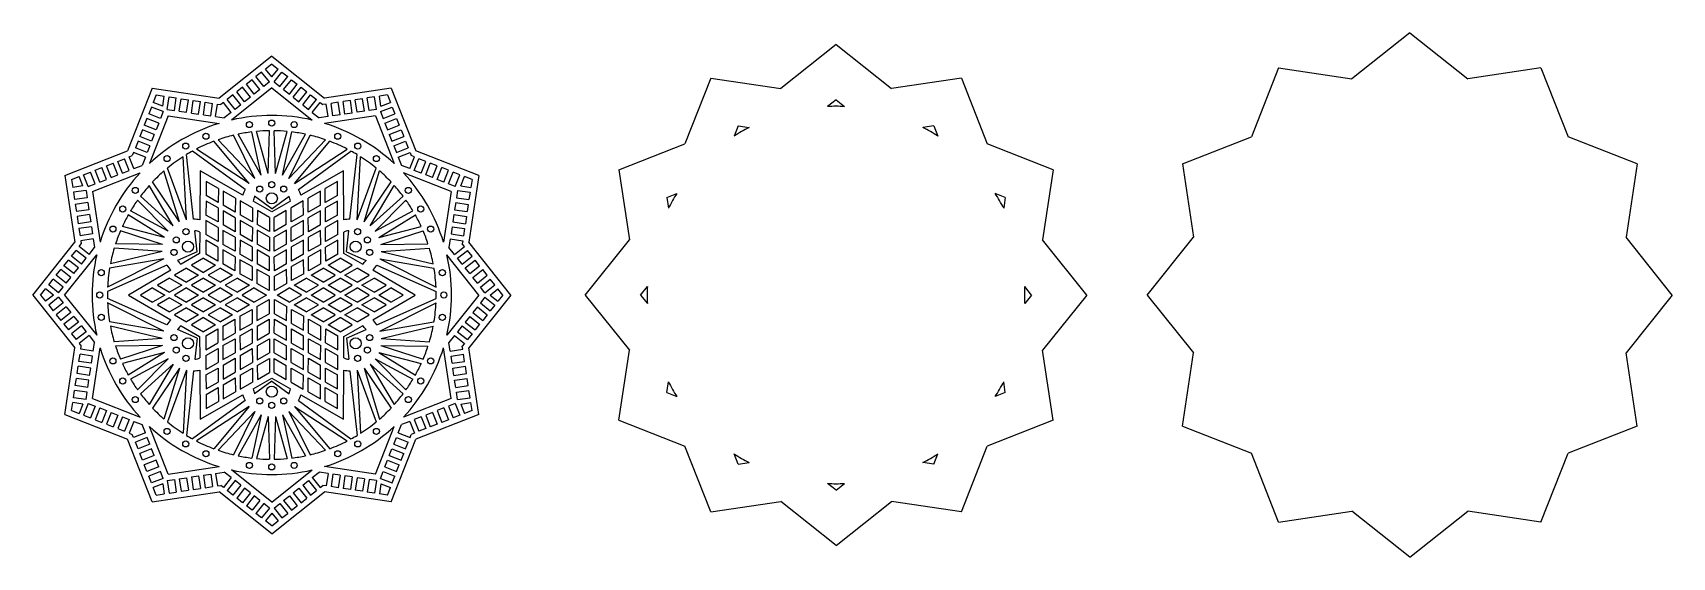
# Model space of a CAD drawing. Extents: x 188 to 724, y -185 to -14.
import ezdxf

# ---------------------------------------------------------------- set-up
doc = ezdxf.new("R2010")
doc.units = 0
doc.layers.get('0').update_dxf_attribs({"linetype": 'CONTINUOUS'})

msp = doc.modelspace()

# ---------------------------------------------------------------- linework, layer by layer
for p, q in [((638.645865, -13.59473), (619.691615, -28.697502)), ((638.645865, -13.59473), (657.600114, -28.697502)), ((266.469213, -21.266505), (249.208941, -35.019513)), ((266.469213, -21.266505), (283.729485, -35.019513)), ((451.010667, -17.430618), (432.903407, -31.858507)), ((451.010667, -17.430618), (469.117928, -31.858507)), ((263.148744, -26.469517), (261.271734, -27.965122)), ((265.728591, -29.707271), (263.148744, -26.469517)), ((266.469213, -23.823763), (264.400084, -25.472448)), ((266.469213, -28.069242), (264.400084, -25.472448)), ((266.469213, -23.823763), (268.538342, -25.472448)), ((266.469213, -28.069242), (268.538342, -25.472448)), ((267.209836, -29.707271), (269.789682, -26.469517)), ((269.789682, -26.469517), (271.666693, -27.965122)), ((595.725368, -25.095243), (586.861892, -47.651751)), ((595.725368, -25.095243), (619.691615, -28.697502)), ((681.566362, -25.095243), (657.600114, -28.697502)), ((681.566362, -25.095243), (690.429838, -47.651751)), ((227.384604, -31.739195), (219.313274, -52.279784)), ((227.384604, -31.739195), (249.208941, -35.019513)), ((266.469213, -31.6744), (253.309219, -42.160301)), ((256.892043, -31.454865), (255.015033, -32.950469)), ((259.47189, -34.692619), (256.892043, -31.454865)), ((260.020394, -28.962191), (258.143383, -30.457796)), ((260.72323, -33.695549), (258.143383, -30.457796)), ((262.60024, -32.199945), (260.020394, -28.962191)), ((263.85158, -31.202875), (261.271734, -27.965122)), ((265.728591, -29.707271), (263.85158, -31.202875)), ((266.469213, -31.6744), (279.629207, -42.160301)), ((267.209836, -29.707271), (269.086846, -31.202875)), ((269.086846, -31.202875), (271.666693, -27.965122)), ((270.338186, -32.199945), (272.918033, -28.962191)), ((272.215197, -33.695549), (274.795043, -30.457796)), ((272.918033, -28.962191), (274.795043, -30.457796)), ((273.466537, -34.692619), (276.046383, -31.454865)), ((276.046383, -31.454865), (277.923394, -32.950469)), ((305.553823, -31.739195), (283.729485, -35.019513)), ((305.553823, -31.739195), (313.625153, -52.279784)), ((410.008114, -28.417219), (401.540711, -49.965768)), ((410.008114, -28.417219), (432.903407, -31.858507)), ((492.01322, -28.417219), (469.117928, -31.858507)), ((492.01322, -28.417219), (500.480623, -49.965768)), ((228.663233, -33.953845), (227.695657, -36.416212)), ((230.785972, -37.630537), (227.695657, -36.416212)), ((228.663233, -33.953845), (231.279493, -34.347083)), ((230.785972, -37.630537), (231.279493, -34.347083)), ((232.246385, -38.678801), (232.861721, -34.584901)), ((232.861721, -34.584901), (235.235061, -34.941627)), ((234.619726, -39.035527), (235.235061, -34.941627)), ((236.201953, -39.273345), (236.817289, -35.179445)), ((236.817289, -35.179445), (239.190629, -35.536171)), ((238.575294, -39.630071), (239.190629, -35.536171)), ((240.157521, -39.867888), (240.772857, -35.773988)), ((240.772857, -35.773988), (243.146197, -36.130714)), ((242.530862, -40.224615), (243.146197, -36.130714)), ((244.113089, -40.462432), (244.728424, -36.368532)), ((244.728424, -36.368532), (247.101765, -36.725258)), ((246.486429, -40.819158), (247.101765, -36.725258)), ((248.068657, -41.056976), (248.683992, -36.963075)), ((248.683992, -36.963075), (249.773601, -37.12685)), ((250.635342, -36.440213), (249.773601, -37.12685)), ((253.215188, -39.677967), (250.635342, -36.440213)), ((253.763693, -33.947539), (251.886682, -35.443143)), ((254.466529, -38.680897), (251.886682, -35.443143)), ((256.343539, -37.185293), (253.763693, -33.947539)), ((256.343539, -37.185293), (254.466529, -38.680897)), ((257.594879, -36.188223), (255.015033, -32.950469)), ((259.47189, -34.692619), (257.594879, -36.188223)), ((262.60024, -32.199945), (260.72323, -33.695549)), ((270.338186, -32.199945), (272.215197, -33.695549)), ((273.466537, -34.692619), (275.343547, -36.188223)), ((275.343547, -36.188223), (277.923394, -32.950469)), ((276.594887, -37.185293), (279.174734, -33.947539)), ((276.594887, -37.185293), (278.471898, -38.680897)), ((278.471898, -38.680897), (281.051744, -35.443143)), ((279.174734, -33.947539), (281.051744, -35.443143)), ((279.723238, -39.677967), (282.303084, -36.440213)), ((282.303084, -36.440213), (283.164826, -37.12685)), ((284.254434, -36.963075), (283.164826, -37.12685)), ((284.86977, -41.056976), (284.254434, -36.963075)), ((288.210002, -36.368532), (285.836661, -36.725258)), ((286.451997, -40.819158), (285.836661, -36.725258)), ((288.825338, -40.462432), (288.210002, -36.368532)), ((292.16557, -35.773988), (289.792229, -36.130714)), ((290.407565, -40.224615), (289.792229, -36.130714)), ((292.780906, -39.867888), (292.16557, -35.773988)), ((296.121138, -35.179445), (293.747797, -35.536171)), ((294.363133, -39.630071), (293.747797, -35.536171)), ((296.736474, -39.273345), (296.121138, -35.179445)), ((300.076706, -34.584901), (297.703365, -34.941627)), ((298.318701, -39.035527), (297.703365, -34.941627)), ((300.692041, -38.678801), (300.076706, -34.584901)), ((304.275193, -33.953845), (301.658933, -34.347083)), ((302.152454, -37.630537), (301.658933, -34.347083)), ((302.152454, -37.630537), (305.242769, -36.416212)), ((304.275193, -33.953845), (305.242769, -36.416212)), ((451.010667, -35.510288), (448.223914, -37.730776)), ((451.010667, -35.510288), (453.797421, -37.730776)), ((225.647605, -41.628264), (224.769869, -43.862001)), ((229.500695, -43.142318), (225.647605, -41.628264)), ((227.110499, -37.90537), (226.232763, -40.139107)), ((230.085852, -41.65316), (226.232763, -40.139107)), ((232.588551, -40.752696), (226.434613, -56.41375)), ((230.963589, -39.419424), (227.110499, -37.90537)), ((230.963589, -39.419424), (230.085852, -41.65316)), ((232.246385, -38.678801), (234.619726, -39.035527)), ((232.588551, -40.752696), (249.228391, -43.253756)), ((236.201953, -39.273345), (238.575294, -39.630071)), ((240.157521, -39.867888), (242.530862, -40.224615)), ((244.113089, -40.462432), (246.486429, -40.819158)), ((248.068657, -41.056976), (250.942413, -41.488917)), ((253.215188, -39.677967), (250.942413, -41.488917)), ((279.723238, -39.677967), (281.996013, -41.488917)), ((284.86977, -41.056976), (281.996013, -41.488917)), ((300.349875, -40.752696), (283.710035, -43.253756)), ((288.825338, -40.462432), (286.451997, -40.819158)), ((292.780906, -39.867888), (290.407565, -40.224615)), ((296.736474, -39.273345), (294.363133, -39.630071)), ((300.692041, -38.678801), (298.318701, -39.035527)), ((300.349875, -40.752696), (306.503814, -56.41375)), ((301.974838, -39.419424), (305.827927, -37.90537)), ((301.974838, -39.419424), (302.852574, -41.65316)), ((302.852574, -41.65316), (306.705663, -40.139107)), ((303.437732, -43.142318), (307.290821, -41.628264)), ((305.827927, -37.90537), (306.705663, -40.139107)), ((307.290821, -41.628264), (308.168558, -43.862001)), ((224.184711, -45.351158), (223.306975, -47.584895)), ((227.160064, -49.098949), (223.306975, -47.584895)), ((228.037801, -46.865212), (224.184711, -45.351158)), ((228.622958, -45.376054), (224.769869, -43.862001)), ((228.037801, -46.865212), (227.160064, -49.098949)), ((229.500695, -43.142318), (228.622958, -45.376054)), ((260.867749, -61.329267), (253.922385, -47.152283)), ((262.972593, -60.22456), (255.449172, -46.809307)), ((262.972593, -60.22456), (259.898424, -46.070887)), ((265.280648, -59.655675), (261.481793, -45.899692)), ((265.280648, -59.655675), (265.669213, -45.673832)), ((267.657778, -59.655675), (267.269213, -45.673832)), ((267.657778, -59.655675), (271.456633, -45.899692)), ((269.965833, -60.22456), (273.040003, -46.070887)), ((269.965833, -60.22456), (277.489254, -46.809307)), ((272.070678, -61.329267), (279.016042, -47.152283)), ((303.437732, -43.142318), (304.315468, -45.376054)), ((304.315468, -45.376054), (308.168558, -43.862001)), ((304.900626, -46.865212), (308.753715, -45.351158)), ((304.900626, -46.865212), (305.778362, -49.098949)), ((305.778362, -49.098949), (309.631452, -47.584895)), ((308.753715, -45.351158), (309.631452, -47.584895)), ((419.047949, -44.074672), (417.744794, -47.391048)), ((419.047949, -44.074672), (422.571593, -44.604295)), ((482.973385, -44.074672), (479.449742, -44.604295)), ((482.973385, -44.074672), (484.27654, -47.391048)), ((564.305384, -56.515227), (586.861892, -47.651751)), ((712.986346, -56.515227), (690.429838, -47.651751)), ((198.772684, -60.351114), (219.313274, -52.279784)), ((221.258923, -52.796947), (220.855951, -53.822462)), ((225.112013, -54.311), (221.258923, -52.796947)), ((222.721817, -49.074052), (221.844081, -51.307789)), ((225.69717, -52.821843), (221.844081, -51.307789)), ((226.574907, -50.588106), (222.721817, -49.074052)), ((226.574907, -50.588106), (225.69717, -52.821843)), ((240.893002, -74.587445), (238.594841, -53.457463)), ((257.738078, -64.861936), (240.588058, -52.306679)), ((259.088441, -62.905596), (241.793891, -51.664294)), ((259.088441, -62.905596), (247.535868, -49.111679)), ((260.867749, -61.329267), (248.946387, -48.603336)), ((272.070678, -61.329267), (283.992039, -48.603336)), ((273.849985, -62.905596), (285.402558, -49.111679)), ((273.849985, -62.905596), (291.144535, -51.664294)), ((275.200349, -64.861936), (292.350369, -52.306679)), ((292.045424, -74.587445), (294.343585, -53.457463)), ((306.36352, -50.588106), (310.216609, -49.074052)), ((306.36352, -50.588106), (307.241256, -52.821843)), ((307.241256, -52.821843), (311.094346, -51.307789)), ((307.826414, -54.311), (311.679503, -52.796947)), ((310.216609, -49.074052), (311.094346, -51.307789)), ((311.679503, -52.796947), (312.082475, -53.822462)), ((334.165742, -60.351114), (313.625153, -52.279784)), ((379.992162, -58.433171), (401.540711, -49.965768)), ((522.029172, -58.433171), (500.480623, -49.965768)), ((208.661754, -58.614116), (210.89549, -57.736379)), ((210.175807, -62.467205), (208.661754, -58.614116)), ((212.409544, -61.589469), (210.89549, -57.736379)), ((212.384648, -57.151222), (214.618384, -56.273485)), ((213.898701, -61.004311), (212.384648, -57.151222)), ((216.132438, -60.126575), (214.618384, -56.273485)), ((216.107542, -55.688328), (218.341278, -54.810591)), ((217.621596, -59.541417), (216.107542, -55.688328)), ((217.621596, -59.541417), (219.855332, -58.663681)), ((219.855332, -58.663681), (218.341278, -54.810591)), ((219.830436, -54.225434), (220.855951, -53.822462)), ((221.34449, -58.078523), (219.830436, -54.225434)), ((221.34449, -58.078523), (224.049207, -57.015717)), ((225.112013, -54.311), (224.049207, -57.015717)), ((236.268786, -75.531485), (231.208488, -58.844317)), ((238.523581, -74.778724), (232.353984, -57.876944)), ((238.523581, -74.778724), (237.435602, -54.180553)), ((243.022125, -58.824175), (242.925647, -74.883477)), ((256.978127, -66.770274), (243.022125, -58.824175)), ((289.916302, -58.824175), (275.960299, -66.770274)), ((290.012779, -74.883477), (289.916302, -58.824175)), ((294.414846, -74.778724), (295.502824, -54.180553)), ((294.414846, -74.778724), (300.584442, -57.876944)), ((296.66964, -75.531485), (301.729939, -58.844317)), ((307.826414, -54.311), (308.88922, -57.015717)), ((311.593937, -58.078523), (308.88922, -57.015717)), ((311.593937, -58.078523), (313.10799, -54.225434)), ((313.10799, -54.225434), (312.082475, -53.822462)), ((313.083094, -58.663681), (314.597148, -54.810591)), ((315.316831, -59.541417), (313.083094, -58.663681)), ((316.830884, -55.688328), (314.597148, -54.810591)), ((315.316831, -59.541417), (316.830884, -55.688328)), ((316.805988, -60.126575), (318.320042, -56.273485)), ((320.553779, -57.151222), (318.320042, -56.273485)), ((319.039725, -61.004311), (320.553779, -57.151222)), ((320.528883, -61.589469), (322.042936, -57.736379)), ((324.276673, -58.614116), (322.042936, -57.736379)), ((322.762619, -62.467205), (324.276673, -58.614116)), ((379.992162, -58.433171), (383.433451, -81.328463)), ((522.029172, -58.433171), (518.587884, -81.328463)), ((564.305384, -56.515227), (567.907643, -80.481474)), ((712.986346, -56.515227), (709.384087, -80.481474)), ((198.772684, -60.351114), (202.053002, -82.175452)), ((200.987334, -61.629743), (203.449702, -60.662168)), ((200.987334, -61.629743), (201.380573, -64.246004)), ((204.664027, -63.752483), (201.380573, -64.246004)), ((204.664027, -63.752483), (203.449702, -60.662168)), ((204.938859, -60.07701), (207.172596, -59.199274)), ((206.452913, -63.930099), (204.938859, -60.07701)), ((206.452913, -63.930099), (208.68665, -63.052363)), ((208.68665, -63.052363), (207.172596, -59.199274)), ((207.786186, -65.555062), (223.447239, -59.401123)), ((210.175807, -62.467205), (212.409544, -61.589469)), ((213.898701, -61.004311), (216.132438, -60.126575)), ((234.259659, -76.80198), (226.40342, -63.57888)), ((236.268786, -75.531485), (227.46384, -62.428131)), ((245.001564, -62.252664), (244.974006, -66.839894)), ((248.988, -64.522413), (245.001564, -62.252664)), ((287.936863, -62.252664), (283.950426, -64.522413)), ((287.964421, -66.839894), (287.936863, -62.252664)), ((296.66964, -75.531485), (305.474587, -62.428131)), ((298.678767, -76.80198), (306.535006, -63.57888)), ((325.152241, -65.555062), (309.491187, -59.401123)), ((319.039725, -61.004311), (316.805988, -60.126575)), ((322.762619, -62.467205), (320.528883, -61.589469)), ((324.251777, -63.052363), (325.76583, -59.199274)), ((326.485513, -63.930099), (324.251777, -63.052363)), ((327.999567, -60.07701), (325.76583, -59.199274)), ((326.485513, -63.930099), (327.999567, -60.07701)), ((328.2744, -63.752483), (329.488725, -60.662168)), ((328.2744, -63.752483), (331.557854, -64.246004)), ((331.951092, -61.629743), (329.488725, -60.662168)), ((334.165742, -60.351114), (330.885424, -82.175452)), ((331.951092, -61.629743), (331.557854, -64.246004)), ((205.71229, -65.212895), (201.61839, -65.828231)), ((201.61839, -65.828231), (201.975116, -68.201572)), ((206.069017, -67.586236), (201.975116, -68.201572)), ((206.306834, -69.168463), (202.212934, -69.783799)), ((205.71229, -65.212895), (206.069017, -67.586236)), ((206.306834, -69.168463), (206.66356, -71.541804)), ((207.786186, -65.555062), (210.287245, -82.194902)), ((232.612963, -78.516372), (222.59936, -68.348476)), ((234.259659, -76.80198), (223.539304, -67.062835)), ((244.962982, -68.674786), (244.935424, -73.262016)), ((248.949419, -70.944535), (244.962982, -68.674786)), ((248.960442, -69.109643), (244.974006, -66.839894)), ((248.988, -64.522413), (248.960442, -69.109643)), ((250.582575, -65.430313), (250.555017, -70.017542)), ((254.569011, -67.700062), (250.582575, -65.430313)), ((254.569011, -67.700062), (254.541453, -72.287291)), ((256.163586, -68.607961), (256.136028, -73.195191)), ((260.150023, -70.87771), (256.163586, -68.607961)), ((266.469213, -72.174194), (260.401564, -68.719469)), ((266.469213, -71.253861), (260.818848, -67.117319)), ((266.469213, -71.253861), (272.119578, -67.117319)), ((272.536862, -68.719469), (266.469213, -72.174194)), ((276.77484, -68.607961), (272.788404, -70.87771)), ((276.802398, -73.195191), (276.77484, -68.607961)), ((282.355851, -65.430313), (278.369415, -67.700062)), ((278.396973, -72.287291), (278.369415, -67.700062)), ((282.38341, -70.017542), (282.355851, -65.430313)), ((283.977984, -69.109643), (283.950426, -64.522413)), ((287.964421, -66.839894), (283.977984, -69.109643)), ((287.975444, -68.674786), (283.989007, -70.944535)), ((288.003002, -73.262016), (287.975444, -68.674786)), ((298.678767, -76.80198), (309.399123, -67.062835)), ((300.325463, -78.516372), (310.339067, -68.348476)), ((325.152241, -65.555062), (322.651181, -82.194902)), ((326.631592, -69.168463), (326.274866, -71.541804)), ((326.631592, -69.168463), (330.725492, -69.783799)), ((327.226136, -65.212895), (326.86941, -67.586236)), ((326.86941, -67.586236), (330.96331, -68.201572)), ((327.226136, -65.212895), (331.320036, -65.828231)), ((331.320036, -65.828231), (330.96331, -68.201572)), ((395.649616, -67.473006), (398.965992, -66.169851)), ((395.649616, -67.473006), (396.179239, -70.996649)), ((506.371719, -67.473006), (503.055343, -66.169851)), ((506.371719, -67.473006), (505.842096, -70.996649)), ((202.212934, -69.783799), (202.56966, -72.15714)), ((206.66356, -71.541804), (202.56966, -72.15714)), ((206.901378, -73.124031), (202.807478, -73.739367)), ((202.807478, -73.739367), (203.164204, -76.112708)), ((206.901378, -73.124031), (207.258104, -75.497372)), ((231.424398, -80.575027), (219.510049, -73.247598)), ((232.612963, -78.516372), (220.310049, -71.861957)), ((248.921861, -75.531764), (244.935424, -73.262016)), ((248.949419, -70.944535), (248.921861, -75.531764)), ((250.543994, -71.852434), (250.516435, -76.439664)), ((254.53043, -74.122183), (250.543994, -71.852434)), ((254.541453, -72.287291), (250.555017, -70.017542)), ((254.53043, -74.122183), (254.502872, -78.709413)), ((256.125005, -75.030083), (256.097447, -79.617312)), ((260.111441, -77.299831), (256.125005, -75.030083)), ((260.122464, -75.46494), (256.136028, -73.195191)), ((260.150023, -70.87771), (260.122464, -75.46494)), ((261.744597, -71.785609), (261.717039, -76.372839)), ((265.731034, -74.055358), (261.744597, -71.785609)), ((265.731034, -74.055358), (265.703476, -78.642588)), ((271.193829, -71.785609), (267.207393, -74.055358)), ((267.234951, -78.642588), (267.207393, -74.055358)), ((271.221387, -76.372839), (271.193829, -71.785609)), ((272.815962, -75.46494), (272.788404, -70.87771)), ((276.802398, -73.195191), (272.815962, -75.46494)), ((276.813422, -75.030083), (272.826985, -77.299831)), ((276.84098, -79.617312), (276.813422, -75.030083)), ((282.38341, -70.017542), (278.396973, -72.287291)), ((282.394433, -71.852434), (278.407996, -74.122183)), ((278.435554, -78.709413), (278.407996, -74.122183)), ((282.421991, -76.439664), (282.394433, -71.852434)), ((284.016565, -75.531764), (283.989007, -70.944535)), ((288.003002, -73.262016), (284.016565, -75.531764)), ((300.325463, -78.516372), (312.628377, -71.861957)), ((301.514028, -80.575027), (313.428377, -73.247598)), ((326.037049, -73.124031), (325.680322, -75.497372)), ((326.037049, -73.124031), (330.130949, -73.739367)), ((326.274866, -71.541804), (330.368766, -72.15714)), ((330.130949, -73.739367), (329.774223, -76.112708)), ((330.725492, -69.783799), (330.368766, -72.15714)), ((207.258104, -75.497372), (203.164204, -76.112708)), ((207.495921, -77.079599), (203.402021, -77.694935)), ((203.402021, -77.694935), (203.758747, -80.068276)), ((207.852648, -79.45294), (203.758747, -80.068276)), ((207.495921, -77.079599), (207.852648, -79.45294)), ((230.763039, -82.858304), (216.968514, -78.443776)), ((231.424398, -80.575027), (217.61194, -76.98694)), ((242.063004, -85.344793), (241.305836, -78.383162)), ((242.901981, -78.822858), (242.860036, -85.804959)), ((244.924401, -75.096908), (244.896843, -79.684137)), ((248.88328, -81.953886), (244.896843, -79.684137)), ((248.910838, -77.366656), (244.924401, -75.096908)), ((248.910838, -77.366656), (248.88328, -81.953886)), ((250.505412, -78.274556), (250.477854, -82.861786)), ((254.491849, -80.544305), (250.505412, -78.274556)), ((254.502872, -78.709413), (250.516435, -76.439664)), ((260.083883, -81.887061), (256.097447, -79.617312)), ((260.111441, -77.299831), (260.083883, -81.887061)), ((261.706016, -78.207731), (261.678458, -82.794961)), ((265.692452, -80.47748), (261.706016, -78.207731)), ((265.703476, -78.642588), (261.717039, -76.372839)), ((271.221387, -76.372839), (267.234951, -78.642588)), ((271.232411, -78.207731), (267.245974, -80.47748)), ((271.259969, -82.794961), (271.232411, -78.207731)), ((272.854543, -81.887061), (272.826985, -77.299831)), ((276.84098, -79.617312), (272.854543, -81.887061)), ((282.421991, -76.439664), (278.435554, -78.709413)), ((282.433014, -78.274556), (278.446578, -80.544305)), ((282.460572, -82.861786), (282.433014, -78.274556)), ((288.014025, -75.096908), (284.027589, -77.366656)), ((284.055147, -81.953886), (284.027589, -77.366656)), ((288.041583, -79.684137), (284.055147, -81.953886)), ((288.041583, -79.684137), (288.014025, -75.096908)), ((290.078391, -85.804959), (290.036445, -78.822858)), ((290.875422, -85.344793), (291.63259, -78.383162)), ((301.514028, -80.575027), (315.326487, -76.98694)), ((302.175387, -82.858304), (315.969912, -78.443776)), ((325.442505, -77.079599), (325.085779, -79.45294)), ((325.085779, -79.45294), (329.179679, -80.068276)), ((325.442505, -77.079599), (329.536405, -77.694935)), ((325.680322, -75.497372), (329.774223, -76.112708)), ((329.536405, -77.694935), (329.179679, -80.068276)), ((188.299994, -99.435724), (202.053002, -82.175452)), ((200.981028, -86.730203), (202.476633, -84.853193)), ((205.714386, -87.433039), (202.476633, -84.853193)), ((203.473702, -83.601853), (204.160339, -82.740111)), ((206.711456, -86.181699), (203.473702, -83.601853)), ((208.090465, -81.035167), (203.996565, -81.650503)), ((203.996565, -81.650503), (204.160339, -82.740111)), ((206.711456, -86.181699), (208.522406, -83.908924)), ((208.090465, -81.035167), (208.522406, -83.908924)), ((230.667322, -85.233506), (213.685661, -89.194743)), ((230.667322, -85.233506), (214.917011, -84.159876)), ((230.763039, -82.858304), (215.383379, -82.666151)), ((242.063004, -85.344793), (235.655471, -88.169881)), ((244.88582, -81.519029), (244.858262, -86.106259)), ((248.872256, -83.788778), (244.88582, -81.519029)), ((248.872256, -83.788778), (248.844698, -88.376008)), ((250.466831, -84.696677), (250.439273, -89.283907)), ((254.453267, -86.966426), (250.466831, -84.696677)), ((254.464291, -85.131534), (250.477854, -82.861786)), ((254.491849, -80.544305), (254.464291, -85.131534)), ((256.086423, -81.452204), (256.058865, -86.039434)), ((260.07286, -83.721953), (256.086423, -81.452204)), ((260.07286, -83.721953), (260.045302, -88.309183)), ((261.667434, -84.629853), (261.639876, -89.217082)), ((265.653871, -86.899601), (261.667434, -84.629853)), ((265.664894, -85.06471), (261.678458, -82.794961)), ((265.692452, -80.47748), (265.664894, -85.06471)), ((267.273532, -85.06471), (267.245974, -80.47748)), ((271.259969, -82.794961), (267.273532, -85.06471)), ((271.270992, -84.629853), (267.284555, -86.899601)), ((271.29855, -89.217082), (271.270992, -84.629853)), ((276.852003, -81.452204), (272.865567, -83.721953)), ((272.893125, -88.309183), (272.865567, -83.721953)), ((276.879561, -86.039434), (276.852003, -81.452204)), ((278.474136, -85.131534), (278.446578, -80.544305)), ((282.460572, -82.861786), (278.474136, -85.131534)), ((282.471595, -84.696677), (278.485159, -86.966426)), ((282.499154, -89.283907), (282.471595, -84.696677)), ((288.052607, -81.519029), (284.06617, -83.788778)), ((284.093728, -88.376008), (284.06617, -83.788778)), ((288.080165, -86.106259), (288.052607, -81.519029)), ((290.875422, -85.344793), (297.282955, -88.169881)), ((302.175387, -82.858304), (317.555048, -82.666151)), ((302.271105, -85.233506), (318.021415, -84.159876)), ((302.271105, -85.233506), (319.252765, -89.194743)), ((324.847961, -81.035167), (324.41602, -83.908924)), ((326.22697, -86.181699), (324.41602, -83.908924)), ((324.847961, -81.035167), (328.941862, -81.650503)), ((326.22697, -86.181699), (329.464724, -83.601853)), ((327.22404, -87.433039), (330.461794, -84.853193)), ((328.941862, -81.650503), (328.778087, -82.740111)), ((329.464724, -83.601853), (328.778087, -82.740111)), ((331.957398, -86.730203), (330.461794, -84.853193)), ((344.638432, -99.435724), (330.885424, -82.175452)), ((369.005561, -99.435724), (383.433451, -81.328463)), ((533.015773, -99.435724), (518.587884, -81.328463)), ((552.804872, -99.435724), (567.907643, -80.481474)), ((724.486858, -99.435724), (709.384087, -80.481474)), ((195.995681, -92.986904), (197.491285, -91.109894)), ((200.729039, -93.68974), (197.491285, -91.109894)), ((198.488355, -89.858554), (199.983959, -87.981543)), ((201.726108, -92.4384), (198.488355, -89.858554)), ((198.70789, -99.435724), (209.193791, -86.27573)), ((203.221713, -90.56139), (199.983959, -87.981543)), ((204.218782, -89.31005), (200.981028, -86.730203)), ((201.726108, -92.4384), (203.221713, -90.56139)), ((204.218782, -89.31005), (205.714386, -87.433039)), ((232.161867, -89.710215), (212.713686, -98.28494)), ((231.142809, -87.562596), (212.76028, -96.919465)), ((231.142809, -87.562596), (213.420639, -90.670459)), ((238.577652, -90.629296), (234.618774, -92.946777)), ((242.860036, -85.804959), (236.834332, -89.332335)), ((238.577652, -90.629296), (242.536531, -92.946777)), ((244.120082, -87.384823), (240.161204, -89.702304)), ((240.161204, -89.702304), (244.120082, -92.019785)), ((244.120082, -87.384823), (248.078961, -89.702304)), ((248.078961, -89.702304), (244.120082, -92.019785)), ((248.844698, -88.376008), (244.858262, -86.106259)), ((249.662512, -90.629296), (245.703633, -92.946777)), ((249.662512, -90.629296), (253.62139, -92.946777)), ((254.425709, -91.553656), (250.439273, -89.283907)), ((254.453267, -86.966426), (254.425709, -91.553656)), ((256.047842, -87.874326), (256.020284, -92.461556)), ((260.034278, -90.144075), (256.047842, -87.874326)), ((260.045302, -88.309183), (256.058865, -86.039434)), ((260.034278, -90.144075), (260.00672, -94.731304)), ((261.628853, -91.051974), (261.601295, -95.639204)), ((265.61529, -93.321723), (261.628853, -91.051974)), ((265.626313, -91.486831), (261.639876, -89.217082)), ((265.653871, -86.899601), (265.626313, -91.486831)), ((267.312114, -91.486831), (267.284555, -86.899601)), ((271.29855, -89.217082), (267.312114, -91.486831)), ((271.309573, -91.051974), (267.323137, -93.321723)), ((271.337131, -95.639204), (271.309573, -91.051974)), ((276.879561, -86.039434), (272.893125, -88.309183)), ((276.890584, -87.874326), (272.904148, -90.144075)), ((272.931706, -94.731304), (272.904148, -90.144075)), ((276.918142, -92.461556), (276.890584, -87.874326)), ((278.512717, -91.553656), (278.485159, -86.966426)), ((282.499154, -89.283907), (278.512717, -91.553656)), ((279.317036, -92.946777), (283.275914, -90.629296)), ((287.234793, -92.946777), (283.275914, -90.629296)), ((288.080165, -86.106259), (284.093728, -88.376008)), ((284.859466, -89.702304), (288.818344, -87.384823)), ((288.818344, -92.019785), (284.859466, -89.702304)), ((292.777223, -89.702304), (288.818344, -87.384823)), ((288.818344, -92.019785), (292.777223, -89.702304)), ((296.104095, -89.332335), (290.078391, -85.804959)), ((290.401896, -92.946777), (294.360774, -90.629296)), ((298.319652, -92.946777), (294.360774, -90.629296)), ((300.77656, -89.710215), (320.224741, -98.28494)), ((301.795618, -87.562596), (319.517787, -90.670459)), ((301.795618, -87.562596), (320.178146, -96.919465)), ((334.230537, -99.435724), (323.744636, -86.27573)), ((328.719644, -89.31005), (327.22404, -87.433039)), ((328.719644, -89.31005), (331.957398, -86.730203)), ((329.716714, -90.56139), (332.954467, -87.981543)), ((331.212318, -92.4384), (329.716714, -90.56139)), ((331.212318, -92.4384), (334.450072, -89.858554)), ((332.209388, -93.68974), (335.447141, -91.109894)), ((334.450072, -89.858554), (332.954467, -87.981543)), ((336.942746, -92.986904), (335.447141, -91.109894)), ((193.503007, -96.115255), (194.998611, -94.238244)), ((196.740761, -98.695101), (193.503007, -96.115255)), ((198.236365, -96.818091), (194.998611, -94.238244)), ((199.233434, -95.566751), (195.995681, -92.986904)), ((199.233434, -95.566751), (200.729039, -93.68974)), ((233.434561, -91.322521), (219.575036, -99.435724)), ((233.035223, -93.87377), (229.076344, -96.191251)), ((229.076344, -96.191251), (233.035223, -98.508731)), ((233.035223, -93.87377), (236.994101, -96.191251)), ((236.994101, -96.191251), (233.035223, -98.508731)), ((234.618774, -92.946777), (238.577652, -95.264258)), ((242.536531, -92.946777), (238.577652, -95.264258)), ((244.120082, -93.87377), (240.161204, -96.191251)), ((240.161204, -96.191251), (244.120082, -98.508731)), ((244.120082, -93.87377), (248.078961, -96.191251)), ((248.078961, -96.191251), (244.120082, -98.508731)), ((245.703633, -92.946777), (249.662512, -95.264258)), ((253.62139, -92.946777), (249.662512, -95.264258)), ((255.204942, -93.87377), (251.246063, -96.191251)), ((251.246063, -96.191251), (255.204942, -98.508731)), ((255.204942, -93.87377), (259.16382, -96.191251)), ((259.16382, -96.191251), (255.204942, -98.508731)), ((260.00672, -94.731304), (256.020284, -92.461556)), ((265.587731, -97.908953), (261.601295, -95.639204)), ((265.61529, -93.321723), (265.587731, -97.908953)), ((267.350695, -97.908953), (267.323137, -93.321723)), ((271.337131, -95.639204), (267.350695, -97.908953)), ((276.918142, -92.461556), (272.931706, -94.731304)), ((273.774606, -96.191251), (277.733485, -93.87377)), ((277.733485, -98.508731), (273.774606, -96.191251)), ((281.692363, -96.191251), (277.733485, -93.87377)), ((277.733485, -98.508731), (281.692363, -96.191251)), ((283.275914, -95.264258), (279.317036, -92.946777)), ((283.275914, -95.264258), (287.234793, -92.946777)), ((284.859466, -96.191251), (288.818344, -93.87377)), ((288.818344, -98.508731), (284.859466, -96.191251)), ((292.777223, -96.191251), (288.818344, -93.87377)), ((288.818344, -98.508731), (292.777223, -96.191251)), ((294.360774, -95.264258), (290.401896, -92.946777)), ((294.360774, -95.264258), (298.319652, -92.946777)), ((295.944325, -96.191251), (299.903204, -93.87377)), ((299.903204, -98.508731), (295.944325, -96.191251)), ((313.36339, -99.435724), (299.503865, -91.322521)), ((303.862082, -96.191251), (299.903204, -93.87377)), ((299.903204, -98.508731), (303.862082, -96.191251)), ((333.704992, -95.566751), (332.209388, -93.68974)), ((333.704992, -95.566751), (336.942746, -92.986904)), ((334.702062, -96.818091), (337.939815, -94.238244)), ((336.197666, -98.695101), (339.43542, -96.115255)), ((339.43542, -96.115255), (337.939815, -94.238244)), ((188.299994, -99.435724), (202.053002, -116.695996)), ((190.857253, -99.435724), (192.505937, -97.366595)), ((190.857253, -99.435724), (192.505937, -101.504853)), ((195.102731, -99.435724), (192.505937, -97.366595)), ((195.102731, -99.435724), (192.505937, -101.504853)), ((196.740761, -100.176346), (193.503007, -102.756193)), ((196.740761, -98.695101), (198.236365, -96.818091)), ((196.740761, -100.176346), (198.236365, -102.053357)), ((198.70789, -99.435724), (209.193791, -112.595718)), ((232.161867, -109.161232), (212.713686, -100.586508)), ((219.575036, -99.435724), (233.434561, -107.548927)), ((227.492793, -97.118243), (223.533914, -99.435724)), ((223.533914, -99.435724), (227.492793, -101.753205)), ((227.492793, -97.118243), (231.451671, -99.435724)), ((231.451671, -99.435724), (227.492793, -101.753205)), ((233.035223, -100.362716), (229.076344, -102.680197)), ((233.035223, -100.362716), (236.994101, -102.680197)), ((238.577652, -97.118243), (234.618774, -99.435724)), ((234.618774, -99.435724), (238.577652, -101.753205)), ((238.577652, -97.118243), (242.536531, -99.435724)), ((242.536531, -99.435724), (238.577652, -101.753205)), ((244.120082, -100.362716), (240.161204, -102.680197)), ((244.120082, -100.362716), (248.078961, -102.680197)), ((249.662512, -97.118243), (245.703633, -99.435724)), ((245.703633, -99.435724), (249.662512, -101.753205)), ((249.662512, -97.118243), (253.62139, -99.435724)), ((253.62139, -99.435724), (249.662512, -101.753205)), ((255.204942, -100.362716), (251.246063, -102.680197)), ((255.204942, -100.362716), (259.16382, -102.680197)), ((260.747371, -97.118243), (256.788493, -99.435724)), ((256.788493, -99.435724), (260.747371, -101.753205)), ((260.747371, -97.118243), (264.70625, -99.435724)), ((264.70625, -99.435724), (260.747371, -101.753205)), ((261.601295, -103.232244), (265.587731, -100.962495)), ((265.587731, -100.962495), (265.61529, -105.549725)), ((267.323137, -105.549725), (267.350695, -100.962495)), ((267.350695, -100.962495), (271.337131, -103.232244)), ((268.232177, -99.435724), (272.191055, -97.118243)), ((272.191055, -101.753205), (268.232177, -99.435724)), ((276.149933, -99.435724), (272.191055, -97.118243)), ((272.191055, -101.753205), (276.149933, -99.435724)), ((273.774606, -102.680197), (277.733485, -100.362716)), ((281.692363, -102.680197), (277.733485, -100.362716)), ((279.317036, -99.435724), (283.275914, -97.118243)), ((283.275914, -101.753205), (279.317036, -99.435724)), ((287.234793, -99.435724), (283.275914, -97.118243)), ((283.275914, -101.753205), (287.234793, -99.435724)), ((284.859466, -102.680197), (288.818344, -100.362716)), ((292.777223, -102.680197), (288.818344, -100.362716)), ((290.401896, -99.435724), (294.360774, -97.118243)), ((294.360774, -101.753205), (290.401896, -99.435724)), ((298.319652, -99.435724), (294.360774, -97.118243)), ((294.360774, -101.753205), (298.319652, -99.435724)), ((295.944325, -102.680197), (299.903204, -100.362716)), ((299.503865, -107.548927), (313.36339, -99.435724)), ((303.862082, -102.680197), (299.903204, -100.362716)), ((300.77656, -109.161232), (320.224741, -100.586508)), ((301.486755, -99.435724), (305.445633, -97.118243)), ((305.445633, -101.753205), (301.486755, -99.435724)), ((309.404512, -99.435724), (305.445633, -97.118243)), ((305.445633, -101.753205), (309.404512, -99.435724)), ((334.230537, -99.435724), (323.744636, -112.595718)), ((344.638432, -99.435724), (330.885424, -116.695996)), ((336.197666, -98.695101), (334.702062, -96.818091)), ((336.197666, -100.176346), (334.702062, -102.053357)), ((336.197666, -100.176346), (339.43542, -102.756193)), ((337.835695, -99.435724), (340.432489, -97.366595)), ((337.835695, -99.435724), (340.432489, -101.504853)), ((342.081174, -99.435724), (340.432489, -97.366595)), ((342.081174, -99.435724), (340.432489, -101.504853)), ((369.005561, -99.435724), (383.433451, -117.542984)), ((387.085231, -99.435724), (389.30572, -96.648971)), ((387.085231, -99.435724), (389.30572, -102.222477)), ((514.936104, -99.435724), (512.715615, -96.648971)), ((514.936104, -99.435724), (512.715615, -102.222477)), ((533.015773, -99.435724), (518.587884, -117.542984)), ((552.804872, -99.435724), (567.907643, -118.389973)), ((724.486858, -99.435724), (709.384087, -118.389973)), ((193.503007, -102.756193), (194.998611, -104.633203)), ((198.236365, -102.053357), (194.998611, -104.633203)), ((199.233434, -103.304697), (195.995681, -105.884543)), ((195.995681, -105.884543), (197.491285, -107.761554)), ((200.729039, -105.181707), (197.491285, -107.761554)), ((201.726108, -106.433047), (198.488355, -109.012894)), ((199.233434, -103.304697), (200.729039, -105.181707)), ((201.726108, -106.433047), (203.221713, -108.310058)), ((231.142809, -111.308852), (212.76028, -101.951983)), ((229.076344, -102.680197), (233.035223, -104.997678)), ((236.994101, -102.680197), (233.035223, -104.997678)), ((238.577652, -103.607189), (234.618774, -105.92467)), ((234.618774, -105.92467), (238.577652, -108.242151)), ((238.577652, -103.607189), (242.536531, -105.92467)), ((242.536531, -105.92467), (238.577652, -108.242151)), ((240.161204, -102.680197), (244.120082, -104.997678)), ((244.120082, -106.851663), (240.161204, -109.169143)), ((248.078961, -102.680197), (244.120082, -104.997678)), ((244.120082, -106.851663), (248.078961, -109.169143)), ((249.662512, -103.607189), (245.703633, -105.92467)), ((245.703633, -105.92467), (249.662512, -108.242151)), ((249.662512, -103.607189), (253.62139, -105.92467)), ((253.62139, -105.92467), (249.662512, -108.242151)), ((251.246063, -102.680197), (255.204942, -104.997678)), ((259.16382, -102.680197), (255.204942, -104.997678)), ((256.020284, -106.409892), (260.00672, -104.140143)), ((256.020284, -106.409892), (256.047842, -110.997122)), ((260.00672, -104.140143), (260.034278, -108.727373)), ((261.601295, -103.232244), (261.628853, -107.819473)), ((261.628853, -107.819473), (265.61529, -105.549725)), ((267.323137, -105.549725), (271.309573, -107.819473)), ((271.309573, -107.819473), (271.337131, -103.232244)), ((272.904148, -108.727373), (272.931706, -104.140143)), ((272.931706, -104.140143), (276.918142, -106.409892)), ((277.733485, -104.997678), (273.774606, -102.680197)), ((276.890584, -110.997122), (276.918142, -106.409892)), ((277.733485, -104.997678), (281.692363, -102.680197)), ((279.317036, -105.92467), (283.275914, -103.607189)), ((283.275914, -108.242151), (279.317036, -105.92467)), ((287.234793, -105.92467), (283.275914, -103.607189)), ((283.275914, -108.242151), (287.234793, -105.92467)), ((288.818344, -104.997678), (284.859466, -102.680197)), ((284.859466, -109.169143), (288.818344, -106.851663)), ((288.818344, -104.997678), (292.777223, -102.680197)), ((292.777223, -109.169143), (288.818344, -106.851663)), ((290.401896, -105.92467), (294.360774, -103.607189)), ((294.360774, -108.242151), (290.401896, -105.92467)), ((298.319652, -105.92467), (294.360774, -103.607189)), ((294.360774, -108.242151), (298.319652, -105.92467)), ((299.903204, -104.997678), (295.944325, -102.680197)), ((299.903204, -104.997678), (303.862082, -102.680197)), ((301.795618, -111.308852), (320.178146, -101.951983)), ((331.212318, -106.433047), (329.716714, -108.310058)), ((331.212318, -106.433047), (334.450072, -109.012894)), ((333.704992, -103.304697), (332.209388, -105.181707)), ((332.209388, -105.181707), (335.447141, -107.761554)), ((333.704992, -103.304697), (336.942746, -105.884543)), ((334.702062, -102.053357), (337.939815, -104.633203)), ((336.942746, -105.884543), (335.447141, -107.761554)), ((339.43542, -102.756193), (337.939815, -104.633203)), ((198.488355, -109.012894), (199.983959, -110.889904)), ((203.221713, -108.310058), (199.983959, -110.889904)), ((204.218782, -109.561398), (200.981028, -112.141244)), ((200.981028, -112.141244), (202.476633, -114.018255)), ((205.714386, -111.438408), (202.476633, -114.018255)), ((204.218782, -109.561398), (205.714386, -111.438408)), ((231.142809, -111.308852), (213.420639, -108.200989)), ((230.667322, -113.637942), (213.685661, -109.676705)), ((242.063004, -113.526655), (235.655471, -110.701567)), ((236.834332, -109.539113), (242.860036, -113.066489)), ((240.161204, -109.169143), (244.120082, -111.486624)), ((248.078961, -109.169143), (244.120082, -111.486624)), ((244.858262, -112.765189), (248.844698, -110.49544)), ((248.844698, -110.49544), (248.872256, -115.08267)), ((250.439273, -109.58754), (254.425709, -107.317792)), ((250.439273, -109.58754), (250.466831, -114.17477)), ((250.466831, -114.17477), (254.453267, -111.905021)), ((254.425709, -107.317792), (254.453267, -111.905021)), ((256.047842, -110.997122), (260.034278, -108.727373)), ((256.058865, -112.832014), (260.045302, -110.562265)), ((260.045302, -110.562265), (260.07286, -115.149495)), ((261.639876, -109.654365), (265.626313, -107.384616)), ((261.639876, -109.654365), (261.667434, -114.241595)), ((261.667434, -114.241595), (265.653871, -111.971846)), ((265.626313, -107.384616), (265.653871, -111.971846)), ((267.284555, -111.971846), (267.312114, -107.384616)), ((267.284555, -111.971846), (271.270992, -114.241595)), ((267.312114, -107.384616), (271.29855, -109.654365)), ((271.270992, -114.241595), (271.29855, -109.654365)), ((272.865567, -115.149495), (272.893125, -110.562265)), ((272.893125, -110.562265), (276.879561, -112.832014)), ((272.904148, -108.727373), (276.890584, -110.997122)), ((278.485159, -111.905021), (278.512717, -107.317792)), ((278.485159, -111.905021), (282.471595, -114.17477)), ((278.512717, -107.317792), (282.499154, -109.58754)), ((282.471595, -114.17477), (282.499154, -109.58754)), ((284.06617, -115.08267), (284.093728, -110.49544)), ((284.093728, -110.49544), (288.080165, -112.765189)), ((288.818344, -111.486624), (284.859466, -109.169143)), ((288.818344, -111.486624), (292.777223, -109.169143)), ((290.078391, -113.066489), (296.104095, -109.539113)), ((290.875422, -113.526655), (297.282955, -110.701567)), ((301.795618, -111.308852), (319.517787, -108.200989)), ((302.271105, -113.637942), (319.252765, -109.676705)), ((328.719644, -109.561398), (327.22404, -111.438408)), ((327.22404, -111.438408), (330.461794, -114.018255)), ((328.719644, -109.561398), (331.957398, -112.141244)), ((329.716714, -108.310058), (332.954467, -110.889904)), ((331.957398, -112.141244), (330.461794, -114.018255)), ((334.450072, -109.012894), (332.954467, -110.889904)), ((198.772684, -138.520333), (202.053002, -116.695996)), ((206.711456, -112.689748), (203.473702, -115.269595)), ((203.473702, -115.269595), (204.160339, -116.131336)), ((203.996565, -117.220945), (204.160339, -116.131336)), ((208.090465, -117.83628), (203.996565, -117.220945)), ((206.711456, -112.689748), (208.522406, -114.962524)), ((207.786186, -133.316386), (210.287245, -116.676546)), ((208.090465, -117.83628), (208.522406, -114.962524)), ((230.667322, -113.637942), (214.917011, -114.711572)), ((230.763039, -116.013144), (215.383379, -116.205296)), ((230.763039, -116.013144), (216.968514, -120.427672)), ((242.063004, -113.526655), (241.305836, -120.488285)), ((242.860036, -113.066489), (242.901981, -120.048589)), ((244.858262, -112.765189), (244.88582, -117.352418)), ((244.88582, -117.352418), (248.872256, -115.08267)), ((244.896843, -119.18731), (248.88328, -116.917562)), ((248.88328, -116.917562), (248.910838, -121.504791)), ((250.477854, -116.009662), (254.464291, -113.739913)), ((250.477854, -116.009662), (250.505412, -120.596892)), ((254.464291, -113.739913), (254.491849, -118.327143)), ((256.058865, -112.832014), (256.086423, -117.419243)), ((256.086423, -117.419243), (260.07286, -115.149495)), ((256.097447, -119.254135), (260.083883, -116.984386)), ((260.083883, -116.984386), (260.111441, -121.571616)), ((261.678458, -116.076487), (265.664894, -113.806738)), ((261.678458, -116.076487), (261.706016, -120.663717)), ((265.664894, -113.806738), (265.692452, -118.393968)), ((267.245974, -118.393968), (267.273532, -113.806738)), ((267.273532, -113.806738), (271.259969, -116.076487)), ((271.232411, -120.663717), (271.259969, -116.076487)), ((272.826985, -121.571616), (272.854543, -116.984386)), ((272.854543, -116.984386), (276.84098, -119.254135)), ((272.865567, -115.149495), (276.852003, -117.419243)), ((276.852003, -117.419243), (276.879561, -112.832014)), ((278.446578, -118.327143), (278.474136, -113.739913)), ((278.474136, -113.739913), (282.460572, -116.009662)), ((282.433014, -120.596892), (282.460572, -116.009662)), ((284.027589, -121.504791), (284.055147, -116.917562)), ((284.055147, -116.917562), (288.041583, -119.18731)), ((284.06617, -115.08267), (288.052607, -117.352418)), ((288.052607, -117.352418), (288.080165, -112.765189)), ((290.036445, -120.048589), (290.078391, -113.066489)), ((290.875422, -113.526655), (291.63259, -120.488285)), ((302.175387, -116.013144), (317.555048, -116.205296)), ((302.175387, -116.013144), (315.969912, -120.427672)), ((302.271105, -113.637942), (318.021415, -114.711572)), ((325.152241, -133.316386), (322.651181, -116.676546)), ((326.22697, -112.689748), (324.41602, -114.962524)), ((324.847961, -117.83628), (324.41602, -114.962524)), ((324.847961, -117.83628), (328.941862, -117.220945)), ((326.22697, -112.689748), (329.464724, -115.269595)), ((329.464724, -115.269595), (328.778087, -116.131336)), ((328.941862, -117.220945), (328.778087, -116.131336)), ((334.165742, -138.520333), (330.885424, -116.695996)), ((379.992162, -140.438277), (383.433451, -117.542984)), ((522.029172, -140.438277), (518.587884, -117.542984)), ((202.807478, -125.13208), (203.164204, -122.75874)), ((207.258104, -123.374075), (203.164204, -122.75874)), ((203.402021, -121.176513), (203.758747, -118.803172)), ((207.495921, -121.791848), (203.402021, -121.176513)), ((207.852648, -119.418507), (203.758747, -118.803172)), ((207.495921, -121.791848), (207.852648, -119.418507)), ((231.424398, -118.29642), (217.61194, -121.884507)), ((231.424398, -118.29642), (219.510049, -125.62385)), ((232.612963, -120.355076), (220.310049, -127.00949)), ((232.612963, -120.355076), (222.59936, -130.522972)), ((234.259659, -122.069468), (223.539304, -131.808613)), ((234.259659, -122.069468), (226.40342, -135.292568)), ((244.896843, -119.18731), (244.924401, -123.77454)), ((244.924401, -123.77454), (248.910838, -121.504791)), ((250.505412, -120.596892), (254.491849, -118.327143)), ((250.516435, -122.431784), (254.502872, -120.162035)), ((250.516435, -122.431784), (250.543994, -127.019013)), ((254.502872, -120.162035), (254.53043, -124.749264)), ((256.097447, -119.254135), (256.125005, -123.841365)), ((256.125005, -123.841365), (260.111441, -121.571616)), ((261.706016, -120.663717), (265.692452, -118.393968)), ((261.717039, -122.498608), (265.703476, -120.22886)), ((261.717039, -122.498608), (261.744597, -127.085838)), ((265.703476, -120.22886), (265.731034, -124.816089)), ((267.207393, -124.816089), (267.234951, -120.22886)), ((267.234951, -120.22886), (271.221387, -122.498608)), ((267.245974, -118.393968), (271.232411, -120.663717)), ((271.193829, -127.085838), (271.221387, -122.498608)), ((272.826985, -121.571616), (276.813422, -123.841365)), ((276.813422, -123.841365), (276.84098, -119.254135)), ((278.407996, -124.749264), (278.435554, -120.162035)), ((278.435554, -120.162035), (282.421991, -122.431784)), ((278.446578, -118.327143), (282.433014, -120.596892)), ((282.394433, -127.019013), (282.421991, -122.431784)), ((284.027589, -121.504791), (288.014025, -123.77454)), ((288.014025, -123.77454), (288.041583, -119.18731)), ((298.678767, -122.069468), (309.399123, -131.808613)), ((298.678767, -122.069468), (306.535006, -135.292568)), ((300.325463, -120.355076), (310.339067, -130.522972)), ((300.325463, -120.355076), (312.628377, -127.00949)), ((301.514028, -118.29642), (313.428377, -125.62385)), ((301.514028, -118.29642), (315.326487, -121.884507)), ((325.085779, -119.418507), (329.179679, -118.803172)), ((325.442505, -121.791848), (325.085779, -119.418507)), ((325.442505, -121.791848), (329.536405, -121.176513)), ((325.680322, -123.374075), (329.774223, -122.75874)), ((329.536405, -121.176513), (329.179679, -118.803172)), ((330.130949, -125.13208), (329.774223, -122.75874)), ((564.305384, -142.356221), (567.907643, -118.389973)), ((712.986346, -142.356221), (709.384087, -118.389973)), ((202.212934, -129.087648), (202.56966, -126.714308)), ((206.66356, -127.329643), (202.56966, -126.714308)), ((206.901378, -125.747416), (202.807478, -125.13208)), ((206.306834, -129.702984), (206.66356, -127.329643)), ((206.901378, -125.747416), (207.258104, -123.374075)), ((236.268786, -123.339962), (227.46384, -136.443316)), ((236.268786, -123.339962), (231.208488, -140.02713)), ((238.523581, -124.092724), (232.353984, -140.994504)), ((238.523581, -124.092724), (237.435602, -144.690895)), ((240.893002, -124.284003), (238.594841, -145.413984)), ((242.925647, -123.98797), (243.022125, -140.047272)), ((244.935424, -125.609432), (248.921861, -123.339683)), ((244.935424, -125.609432), (244.962982, -130.196662)), ((244.962982, -130.196662), (248.949419, -127.926913)), ((248.921861, -123.339683), (248.949419, -127.926913)), ((250.543994, -127.019013), (254.53043, -124.749264)), ((250.555017, -128.853905), (254.541453, -126.584156)), ((254.541453, -126.584156), (254.569011, -131.171386)), ((256.136028, -125.676257), (260.122464, -123.406508)), ((256.136028, -125.676257), (256.163586, -130.263486)), ((256.163586, -130.263486), (260.150023, -127.993738)), ((260.122464, -123.406508), (260.150023, -127.993738)), ((260.401564, -130.151978), (266.469213, -126.697254)), ((266.469213, -127.617586), (260.818848, -131.754128)), ((261.744597, -127.085838), (265.731034, -124.816089)), ((266.469213, -126.697254), (272.536862, -130.151978)), ((266.469213, -127.617586), (272.119578, -131.754128)), ((267.207393, -124.816089), (271.193829, -127.085838)), ((272.788404, -127.993738), (272.815962, -123.406508)), ((272.788404, -127.993738), (276.77484, -130.263486)), ((272.815962, -123.406508), (276.802398, -125.676257)), ((276.77484, -130.263486), (276.802398, -125.676257)), ((278.369415, -131.171386), (278.396973, -126.584156)), ((278.396973, -126.584156), (282.38341, -128.853905)), ((278.407996, -124.749264), (282.394433, -127.019013)), ((283.989007, -127.926913), (284.016565, -123.339683)), ((283.989007, -127.926913), (287.975444, -130.196662)), ((284.016565, -123.339683), (288.003002, -125.609432)), ((287.975444, -130.196662), (288.003002, -125.609432)), ((289.916302, -140.047272), (290.012779, -123.98797)), ((292.045424, -124.284003), (294.343585, -145.413984)), ((294.414846, -124.092724), (300.584442, -140.994504)), ((294.414846, -124.092724), (295.502824, -144.690895)), ((296.66964, -123.339962), (301.729939, -140.02713)), ((296.66964, -123.339962), (305.474587, -136.443316)), ((326.037049, -125.747416), (325.680322, -123.374075)), ((326.037049, -125.747416), (330.130949, -125.13208)), ((326.274866, -127.329643), (330.368766, -126.714308)), ((326.631592, -129.702984), (326.274866, -127.329643)), ((330.725492, -129.087648), (330.368766, -126.714308)), ((395.649616, -131.398442), (396.179239, -127.874798)), ((506.371719, -131.398442), (505.842096, -127.874798)), ((201.61839, -133.043216), (201.975116, -130.669876)), ((205.71229, -133.658552), (201.61839, -133.043216)), ((206.069017, -131.285211), (201.975116, -130.669876)), ((206.306834, -129.702984), (202.212934, -129.087648)), ((205.71229, -133.658552), (206.069017, -131.285211)), ((207.786186, -133.316386), (223.447239, -139.470324)), ((257.738078, -134.009512), (240.588058, -146.564768)), ((243.022125, -140.047272), (256.978127, -132.101173)), ((244.974006, -132.031554), (248.960442, -129.761805)), ((244.974006, -132.031554), (245.001564, -136.618783)), ((248.960442, -129.761805), (248.988, -134.349034)), ((250.555017, -128.853905), (250.582575, -133.441135)), ((250.582575, -133.441135), (254.569011, -131.171386)), ((275.200349, -134.009512), (292.350369, -146.564768)), ((275.960299, -132.101173), (289.916302, -140.047272)), ((278.369415, -131.171386), (282.355851, -133.441135)), ((282.355851, -133.441135), (282.38341, -128.853905)), ((283.950426, -134.349034), (283.977984, -129.761805)), ((283.977984, -129.761805), (287.964421, -132.031554)), ((287.936863, -136.618783), (287.964421, -132.031554)), ((325.152241, -133.316386), (309.491187, -139.470324)), ((326.631592, -129.702984), (330.725492, -129.087648)), ((326.86941, -131.285211), (330.96331, -130.669876)), ((327.226136, -133.658552), (326.86941, -131.285211)), ((327.226136, -133.658552), (331.320036, -133.043216)), ((331.320036, -133.043216), (330.96331, -130.669876)), ((395.649616, -131.398442), (398.965992, -132.701597)), ((506.371719, -131.398442), (503.055343, -132.701597)), ((198.772684, -138.520333), (219.313274, -146.591663)), ((200.987334, -137.241704), (201.380573, -134.625444)), ((200.987334, -137.241704), (203.449702, -138.20928)), ((204.664027, -135.118965), (201.380573, -134.625444)), ((204.664027, -135.118965), (203.449702, -138.20928)), ((206.452913, -134.941348), (204.938859, -138.794438)), ((204.938859, -138.794438), (207.172596, -139.672174)), ((206.452913, -134.941348), (208.68665, -135.819085)), ((208.68665, -135.819085), (207.172596, -139.672174)), ((210.175807, -136.404242), (208.661754, -140.257332)), ((210.175807, -136.404242), (212.409544, -137.281979)), ((212.409544, -137.281979), (210.89549, -141.135068)), ((213.898701, -137.867136), (212.384648, -141.720226)), ((213.898701, -137.867136), (216.132438, -138.744873)), ((216.132438, -138.744873), (214.618384, -142.597962)), ((217.621596, -139.33003), (216.107542, -143.18312)), ((217.621596, -139.33003), (219.855332, -140.207767)), ((259.088441, -135.965851), (241.793891, -147.207154)), ((245.001564, -136.618783), (248.988, -134.349034)), ((259.088441, -135.965851), (247.535868, -149.759769)), ((260.867749, -137.54218), (248.946387, -150.268111)), ((260.867749, -137.54218), (253.922385, -151.719164)), ((262.972593, -138.646888), (255.449172, -152.06214)), ((262.972593, -138.646888), (259.898424, -152.80056)), ((265.280648, -139.215772), (261.481793, -152.971755)), ((265.280648, -139.215772), (265.669213, -153.197616)), ((267.657778, -139.215772), (267.269213, -153.197616)), ((267.657778, -139.215772), (271.456633, -152.971755)), ((269.965833, -138.646888), (277.489254, -152.06214)), ((269.965833, -138.646888), (273.040003, -152.80056)), ((272.070678, -137.54218), (279.016042, -151.719164)), ((272.070678, -137.54218), (283.992039, -150.268111)), ((273.849985, -135.965851), (291.144535, -147.207154)), ((273.849985, -135.965851), (285.402558, -149.759769)), ((283.950426, -134.349034), (287.936863, -136.618783)), ((315.316831, -139.33003), (313.083094, -140.207767)), ((334.165742, -138.520333), (313.625153, -146.591663)), ((315.316831, -139.33003), (316.830884, -143.18312)), ((319.039725, -137.867136), (316.805988, -138.744873)), ((316.805988, -138.744873), (318.320042, -142.597962)), ((319.039725, -137.867136), (320.553779, -141.720226)), ((322.762619, -136.404242), (320.528883, -137.281979)), ((320.528883, -137.281979), (322.042936, -141.135068)), ((322.762619, -136.404242), (324.276673, -140.257332)), ((326.485513, -134.941348), (324.251777, -135.819085)), ((324.251777, -135.819085), (325.76583, -139.672174)), ((327.999567, -138.794438), (325.76583, -139.672174)), ((326.485513, -134.941348), (327.999567, -138.794438)), ((328.2744, -135.118965), (331.557854, -134.625444)), ((328.2744, -135.118965), (329.488725, -138.20928)), ((331.951092, -137.241704), (329.488725, -138.20928)), ((331.951092, -137.241704), (331.557854, -134.625444)), ((208.661754, -140.257332), (210.89549, -141.135068)), ((212.384648, -141.720226), (214.618384, -142.597962)), ((216.107542, -143.18312), (218.341278, -144.060856)), ((219.855332, -140.207767), (218.341278, -144.060856)), ((221.34449, -140.792924), (219.830436, -144.646014)), ((219.830436, -144.646014), (220.855951, -145.048985)), ((225.112013, -144.560447), (221.258923, -146.074501)), ((221.34449, -140.792924), (224.049207, -141.85573)), ((225.112013, -144.560447), (224.049207, -141.85573)), ((232.588551, -158.118751), (226.434613, -142.457698)), ((300.349875, -158.118751), (306.503814, -142.457698)), ((307.826414, -144.560447), (308.88922, -141.85573)), ((307.826414, -144.560447), (311.679503, -146.074501)), ((311.593937, -140.792924), (308.88922, -141.85573)), ((311.593937, -140.792924), (313.10799, -144.646014)), ((313.10799, -144.646014), (312.082475, -145.048985)), ((313.083094, -140.207767), (314.597148, -144.060856)), ((316.830884, -143.18312), (314.597148, -144.060856)), ((320.553779, -141.720226), (318.320042, -142.597962)), ((324.276673, -140.257332), (322.042936, -141.135068)), ((379.992162, -140.438277), (401.540711, -148.90568)), ((522.029172, -140.438277), (500.480623, -148.90568)), ((564.305384, -142.356221), (586.861892, -151.219696)), ((712.986346, -142.356221), (690.429838, -151.219696)), ((227.384604, -167.132253), (219.313274, -146.591663)), ((221.258923, -146.074501), (220.855951, -145.048985)), ((225.69717, -146.049605), (221.844081, -147.563659)), ((222.721817, -149.797395), (221.844081, -147.563659)), ((226.574907, -148.283341), (222.721817, -149.797395)), ((227.160064, -149.772499), (223.306975, -151.286553)), ((226.574907, -148.283341), (225.69717, -146.049605)), ((228.037801, -152.006236), (227.160064, -149.772499)), ((304.900626, -152.006236), (305.778362, -149.772499)), ((305.553823, -167.132253), (313.625153, -146.591663)), ((305.778362, -149.772499), (309.631452, -151.286553)), ((306.36352, -148.283341), (307.241256, -146.049605)), ((306.36352, -148.283341), (310.216609, -149.797395)), ((307.241256, -146.049605), (311.094346, -147.563659)), ((310.216609, -149.797395), (311.094346, -147.563659)), ((311.679503, -146.074501), (312.082475, -145.048985)), ((410.008114, -170.454229), (401.540711, -148.90568)), ((492.01322, -170.454229), (500.480623, -148.90568)), ((224.184711, -153.520289), (223.306975, -151.286553)), ((228.037801, -152.006236), (224.184711, -153.520289)), ((228.622958, -153.495393), (224.769869, -155.009447)), ((225.647605, -157.243183), (224.769869, -155.009447)), ((229.500695, -155.72913), (228.622958, -153.495393)), ((303.437732, -155.72913), (304.315468, -153.495393)), ((304.315468, -153.495393), (308.168558, -155.009447)), ((304.900626, -152.006236), (308.753715, -153.520289)), ((307.290821, -157.243183), (308.168558, -155.009447)), ((308.753715, -153.520289), (309.631452, -151.286553)), ((419.047949, -154.796776), (417.744794, -151.480399)), ((419.047949, -154.796776), (422.571593, -154.267153)), ((482.973385, -154.796776), (479.449742, -154.267153)), ((482.973385, -154.796776), (484.27654, -151.480399)), ((595.725368, -173.776205), (586.861892, -151.219696)), ((681.566362, -173.776205), (690.429838, -151.219696)), ((229.500695, -155.72913), (225.647605, -157.243183)), ((230.085852, -157.218287), (226.232763, -158.732341)), ((227.110499, -160.966078), (226.232763, -158.732341)), ((230.963589, -159.452024), (227.110499, -160.966078)), ((230.963589, -159.452024), (230.085852, -157.218287)), ((232.246385, -160.192646), (234.619726, -159.83592)), ((232.246385, -160.192646), (232.861721, -164.286547)), ((232.588551, -158.118751), (249.228391, -155.617692)), ((234.619726, -159.83592), (235.235061, -163.929821)), ((236.201953, -159.598103), (238.575294, -159.241377)), ((236.201953, -159.598103), (236.817289, -163.692003)), ((238.575294, -159.241377), (239.190629, -163.335277)), ((240.157521, -159.003559), (242.530862, -158.646833)), ((240.157521, -159.003559), (240.772857, -163.097459)), ((242.530862, -158.646833), (243.146197, -162.740733)), ((244.113089, -158.409016), (246.486429, -158.052289)), ((244.113089, -158.409016), (244.728424, -162.502916)), ((246.486429, -158.052289), (247.101765, -162.14619)), ((248.068657, -157.814472), (250.942413, -157.382531)), ((248.068657, -157.814472), (248.683992, -161.908372)), ((253.215188, -159.193481), (250.635342, -162.431235)), ((253.215188, -159.193481), (250.942413, -157.382531)), ((254.466529, -160.190551), (251.886682, -163.428304)), ((266.469213, -167.197047), (253.309219, -156.711146)), ((256.343539, -161.686155), (254.466529, -160.190551)), ((266.469213, -167.197047), (279.629207, -156.711146)), ((276.594887, -161.686155), (278.471898, -160.190551)), ((278.471898, -160.190551), (281.051744, -163.428304)), ((279.723238, -159.193481), (281.996013, -157.382531)), ((279.723238, -159.193481), (282.303084, -162.431235)), ((284.86977, -157.814472), (281.996013, -157.382531)), ((300.349875, -158.118751), (283.710035, -155.617692)), ((284.86977, -157.814472), (284.254434, -161.908372)), ((286.451997, -158.052289), (285.836661, -162.14619)), ((288.825338, -158.409016), (286.451997, -158.052289)), ((288.825338, -158.409016), (288.210002, -162.502916)), ((290.407565, -158.646833), (289.792229, -162.740733)), ((292.780906, -159.003559), (290.407565, -158.646833)), ((292.780906, -159.003559), (292.16557, -163.097459)), ((294.363133, -159.241377), (293.747797, -163.335277)), ((296.736474, -159.598103), (294.363133, -159.241377)), ((296.736474, -159.598103), (296.121138, -163.692003)), ((298.318701, -159.83592), (297.703365, -163.929821)), ((300.692041, -160.192646), (298.318701, -159.83592)), ((300.692041, -160.192646), (300.076706, -164.286547)), ((301.974838, -159.452024), (302.852574, -157.218287)), ((301.974838, -159.452024), (305.827927, -160.966078)), ((302.852574, -157.218287), (306.705663, -158.732341)), ((303.437732, -155.72913), (307.290821, -157.243183)), ((305.827927, -160.966078), (306.705663, -158.732341)), ((227.384604, -167.132253), (249.208941, -163.851935)), ((230.785972, -161.24091), (227.695657, -162.455235)), ((228.663233, -164.917603), (227.695657, -162.455235)), ((228.663233, -164.917603), (231.279493, -164.524364)), ((230.785972, -161.24091), (231.279493, -164.524364)), ((232.861721, -164.286547), (235.235061, -163.929821)), ((236.817289, -163.692003), (239.190629, -163.335277)), ((240.772857, -163.097459), (243.146197, -162.740733)), ((244.728424, -162.502916), (247.101765, -162.14619)), ((248.683992, -161.908372), (249.773601, -161.744598)), ((266.469213, -177.604943), (249.208941, -163.851935)), ((250.635342, -162.431235), (249.773601, -161.744598)), ((253.763693, -164.923909), (251.886682, -163.428304)), ((256.343539, -161.686155), (253.763693, -164.923909)), ((257.594879, -162.683224), (255.015033, -165.920978)), ((256.892043, -167.416582), (255.015033, -165.920978)), ((259.47189, -164.178829), (256.892043, -167.416582)), ((259.47189, -164.178829), (257.594879, -162.683224)), ((260.72323, -165.175898), (258.143383, -168.413652)), ((262.60024, -166.671503), (260.72323, -165.175898)), ((266.469213, -177.604943), (283.729485, -163.851935)), ((270.338186, -166.671503), (272.215197, -165.175898)), ((272.215197, -165.175898), (274.795043, -168.413652)), ((273.466537, -164.178829), (275.343547, -162.683224)), ((273.466537, -164.178829), (276.046383, -167.416582)), ((275.343547, -162.683224), (277.923394, -165.920978)), ((276.046383, -167.416582), (277.923394, -165.920978)), ((276.594887, -161.686155), (279.174734, -164.923909)), ((279.174734, -164.923909), (281.051744, -163.428304)), ((282.303084, -162.431235), (283.164826, -161.744598)), ((284.254434, -161.908372), (283.164826, -161.744598)), ((305.553823, -167.132253), (283.729485, -163.851935)), ((288.210002, -162.502916), (285.836661, -162.14619)), ((292.16557, -163.097459), (289.792229, -162.740733)), ((296.121138, -163.692003), (293.747797, -163.335277)), ((300.076706, -164.286547), (297.703365, -163.929821)), ((302.152454, -161.24091), (301.658933, -164.524364)), ((304.275193, -164.917603), (301.658933, -164.524364)), ((302.152454, -161.24091), (305.242769, -162.455235)), ((304.275193, -164.917603), (305.242769, -162.455235)), ((451.010667, -163.36116), (448.223914, -161.140671)), ((451.010667, -163.36116), (453.797421, -161.140671)), ((260.020394, -169.909256), (258.143383, -168.413652)), ((262.60024, -166.671503), (260.020394, -169.909256)), ((263.85158, -167.668572), (261.271734, -170.906326)), ((263.148744, -172.40193), (261.271734, -170.906326)), ((265.728591, -169.164176), (263.148744, -172.40193)), ((265.728591, -169.164176), (263.85158, -167.668572)), ((266.469213, -170.802206), (264.400084, -173.399)), ((266.469213, -170.802206), (268.538342, -173.399)), ((267.209836, -169.164176), (269.086846, -167.668572)), ((267.209836, -169.164176), (269.789682, -172.40193)), ((269.086846, -167.668572), (271.666693, -170.906326)), ((269.789682, -172.40193), (271.666693, -170.906326)), ((270.338186, -166.671503), (272.918033, -169.909256)), ((272.918033, -169.909256), (274.795043, -168.413652)), ((410.008114, -170.454229), (432.903407, -167.01294)), ((451.010667, -181.44083), (432.903407, -167.01294)), ((451.010667, -181.44083), (469.117928, -167.01294)), ((492.01322, -170.454229), (469.117928, -167.01294)), ((595.725368, -173.776205), (619.691615, -170.173946)), ((638.645865, -185.276717), (619.691615, -170.173946)), ((638.645865, -185.276717), (657.600114, -170.173946)), ((681.566362, -173.776205), (657.600114, -170.173946)), ((266.469213, -175.047684), (264.400084, -173.399)), ((266.469213, -175.047684), (268.538342, -173.399))]:
    msp.add_line(p, q)
for centre, radius in [((259.156828, -43.64505), 1), ((266.469213, -43.16788), 1), ((273.781598, -43.64505), 1), ((244.906588, -47.46339), 1), ((288.031839, -47.46339), 1), ((238.335291, -50.706342), 1), ((294.603135, -50.706342), 1), ((232.241165, -54.775776), 1), ((300.697261, -54.775776), 1), ((221.809265, -65.207676), 1), ((262.541267, -64.763245), 1), ((266.469213, -63.333589), 1), ((270.39716, -64.763245), 1), ((311.129161, -65.207676), 1), ((266.469213, -67.775326), 1.814337), ((217.739831, -71.301802), 1), ((315.198595, -71.301802), 1), ((214.49688, -77.873098), 1), ((235.203848, -81.384657), 1), ((238.405939, -78.697783), 1), ((294.532487, -78.697783), 1), ((297.734579, -81.384657), 1), ((318.441547, -77.873098), 1), ((234.477992, -85.501186), 1), ((239.050504, -83.605525), 1.814337), ((293.887922, -83.605525), 1.814337), ((298.460434, -85.501186), 1), ((210.678539, -92.123339), 1), ((322.259887, -92.123339), 1), ((210.201369, -99.435724), 1), ((322.737057, -99.435724), 1), ((210.678539, -106.748109), 1), ((322.259887, -106.748109), 1), ((234.477992, -113.370262), 1), ((298.460434, -113.370262), 1), ((235.203848, -117.486791), 1), ((239.050504, -115.265923), 1.814337), ((293.887922, -115.265923), 1.814337), ((297.734579, -117.486791), 1), ((214.49688, -120.998349), 1), ((238.405939, -120.173665), 1), ((294.532487, -120.173665), 1), ((318.441547, -120.998349), 1), ((217.739831, -127.569646), 1), ((315.198595, -127.569646), 1), ((221.809265, -133.663772), 1), ((262.541267, -134.108203), 1), ((266.469213, -131.096122), 1.814337), ((270.39716, -134.108203), 1), ((311.129161, -133.663772), 1), ((266.469213, -135.537858), 1), ((232.241165, -144.095672), 1), ((300.697261, -144.095672), 1), ((238.335291, -148.165106), 1), ((294.603135, -148.165106), 1), ((244.906588, -151.408057), 1), ((259.156828, -155.226398), 1), ((266.469213, -155.703568), 1), ((273.781598, -155.226398), 1), ((288.031839, -151.408057), 1)]:
    msp.add_circle(centre, radius)
for centre, radius, start, end in [((266.469213, -99.435724), 58.767844, 77.059923, 102.940077), ((451.010667, -99.435724), 61.767844, 87.414133, 92.585867), ((266.469213, -99.435724), 58.767844, 107.059923, 132.940077), ((266.469213, -99.435724), 53.767844, 103.494493, 109.019982), ((266.469213, -99.435724), 53.767844, 97.019473, 101.826922), ((266.469213, -99.435724), 53.767844, 90.852523, 95.322317), ((266.469213, -99.435724), 53.767844, 84.677683, 89.147477), ((266.469213, -99.435724), 53.767844, 78.173078, 82.980527), ((266.469213, -99.435724), 53.767844, 70.980018, 76.505507), ((266.469213, -99.435724), 58.767844, 47.059923, 72.940077), ((451.010667, -99.435724), 61.767844, 117.414133, 122.585867), ((451.010667, -99.435724), 61.767844, 57.414133, 62.585867), ((266.469213, -99.435724), 53.767844, 118.773615, 121.226385), ((266.469213, -99.435724), 53.767844, 110.617735, 117.317659), ((266.469213, -99.435724), 53.767844, 62.682341, 69.382265), ((266.469213, -99.435724), 53.767844, 58.773615, 61.226385), ((266.469213, -99.435724), 53.767844, 130.980018, 136.505507), ((266.469213, -99.435724), 53.767844, 122.682341, 129.382265), ((266.469213, -99.435724), 53.767844, 50.617735, 57.317659), ((266.469213, -99.435724), 53.767844, 43.494493, 49.019982), ((266.469213, -99.435724), 58.767844, 137.059923, 162.940077), ((266.469213, -99.435724), 53.767844, 138.173078, 142.980527), ((266.469213, -99.435724), 53.767844, 37.019473, 41.826922), ((266.469213, -99.435724), 58.767844, 17.059923, 42.940077), ((266.469213, -99.435724), 53.767844, 144.677683, 149.147477), ((266.469213, -69.444389), 9.860609, 152.307692, 164.264809), ((266.469213, -69.444389), 6.1108, 157.615969, 173.186996), ((266.469213, -69.444389), 6.1108, 6.813004, 22.384031), ((266.469213, -69.444389), 9.860609, 15.735191, 27.692308), ((266.469213, -99.435724), 53.767844, 30.852523, 35.322317), ((451.010667, -99.435724), 61.767844, 147.414133, 152.585867), ((451.010667, -99.435724), 61.767844, 27.414133, 32.585867), ((266.469213, -99.435724), 53.767844, 150.852523, 155.322317), ((240.495956, -84.440057), 9.860609, 75.735191, 87.692308), ((292.442471, -84.440057), 9.860609, 92.307692, 104.264809), ((266.469213, -99.435724), 53.767844, 24.677683, 29.147477), ((266.469213, -99.435724), 53.767844, 157.019473, 161.826922), ((240.495956, -84.440057), 6.1108, 66.813004, 82.384031), ((292.442471, -84.440057), 6.1108, 97.615969, 113.186996), ((266.469213, -99.435724), 53.767844, 18.173078, 22.980527), ((266.469213, -99.435724), 53.767844, 163.494493, 169.019982), ((266.469213, -99.435724), 53.767844, 10.980018, 16.505507), ((266.469213, -99.435724), 58.767844, 167.059923, 192.940077), ((266.469213, -99.435724), 53.767844, 170.617735, 177.317659), ((240.495956, -84.440057), 9.860609, 212.307692, 224.264809), ((240.495956, -84.440057), 6.1108, 217.615969, 233.186996), ((292.442471, -84.440057), 6.1108, 306.813004, 322.384031), ((292.442471, -84.440057), 9.860609, 315.735191, 327.692308), ((266.469213, -99.435724), 53.767844, 2.682341, 9.382265), ((266.469213, -99.435724), 58.767844, 347.059923, 12.940077), ((266.469213, -99.435724), 53.767844, 178.773615, 181.226385), ((266.469213, -99.435724), 53.767844, 358.773615, 1.226385), ((451.010667, -99.435724), 61.767844, 177.414133, 182.585867), ((451.010667, -99.435724), 61.767844, 357.414133, 2.585867), ((266.469213, -99.435724), 53.767844, 182.682341, 189.382265), ((266.469213, -99.435724), 53.767844, 350.617735, 357.317659), ((266.469213, -99.435724), 53.767844, 190.980018, 196.505507), ((240.495956, -114.431391), 9.860609, 135.735191, 147.692308), ((240.495956, -114.431391), 6.1108, 126.813004, 142.384031), ((292.442471, -114.431391), 6.1108, 37.615969, 53.186996), ((292.442471, -114.431391), 9.860609, 32.307692, 44.264809), ((266.469213, -99.435724), 53.767844, 343.494493, 349.019982), ((266.469213, -99.435724), 58.767844, 197.059923, 222.940077), ((266.469213, -99.435724), 53.767844, 198.173078, 202.980527), ((266.469213, -99.435724), 58.767844, 317.059923, 342.940077), ((266.469213, -99.435724), 53.767844, 337.019473, 341.826922), ((266.469213, -99.435724), 53.767844, 204.677683, 209.147477), ((240.495956, -114.431391), 6.1108, 277.615969, 293.186996), ((292.442471, -114.431391), 6.1108, 246.813004, 262.384031), ((266.469213, -99.435724), 53.767844, 330.852523, 335.322317), ((266.469213, -99.435724), 53.767844, 210.852523, 215.322317), ((240.495956, -114.431391), 9.860609, 272.307692, 284.264809), ((292.442471, -114.431391), 9.860609, 255.735191, 267.692308), ((266.469213, -99.435724), 53.767844, 324.677683, 329.147477), ((451.010667, -99.435724), 61.767844, 207.414133, 212.585867), ((451.010667, -99.435724), 61.767844, 327.414133, 332.585867), ((266.469213, -99.435724), 53.767844, 217.019473, 221.826922), ((266.469213, -129.427058), 9.860609, 195.735191, 207.692308), ((266.469213, -129.427058), 6.1108, 186.813004, 202.384031), ((266.469213, -129.427058), 6.1108, 337.615969, 353.186996), ((266.469213, -129.427058), 9.860609, 332.307692, 344.264809), ((266.469213, -99.435724), 53.767844, 318.173078, 322.980527), ((266.469213, -99.435724), 53.767844, 223.494493, 229.019982), ((266.469213, -99.435724), 53.767844, 310.980018, 316.505507), ((266.469213, -99.435724), 58.767844, 227.059923, 252.940077), ((266.469213, -99.435724), 53.767844, 230.617735, 237.317659), ((266.469213, -99.435724), 58.767844, 287.059923, 312.940077), ((266.469213, -99.435724), 53.767844, 302.682341, 309.382265), ((266.469213, -99.435724), 53.767844, 238.773615, 241.226385), ((266.469213, -99.435724), 53.767844, 242.682341, 249.382265), ((266.469213, -99.435724), 53.767844, 290.617735, 297.317659), ((266.469213, -99.435724), 53.767844, 298.773615, 301.226385), ((266.469213, -99.435724), 53.767844, 250.980018, 256.505507), ((266.469213, -99.435724), 53.767844, 258.173078, 262.980527), ((266.469213, -99.435724), 53.767844, 264.677683, 269.147477), ((266.469213, -99.435724), 53.767844, 270.852523, 275.322317), ((266.469213, -99.435724), 53.767844, 277.019473, 281.826922), ((266.469213, -99.435724), 53.767844, 283.494493, 289.019982), ((451.010667, -99.435724), 61.767844, 237.414133, 242.585867), ((451.010667, -99.435724), 61.767844, 297.414133, 302.585867), ((266.469213, -99.435724), 58.767844, 257.059923, 282.940077), ((451.010667, -99.435724), 61.767844, 267.414133, 272.585867)]:
    msp.add_arc(centre, radius, start, end)

doc.saveas('drawing.dxf')
